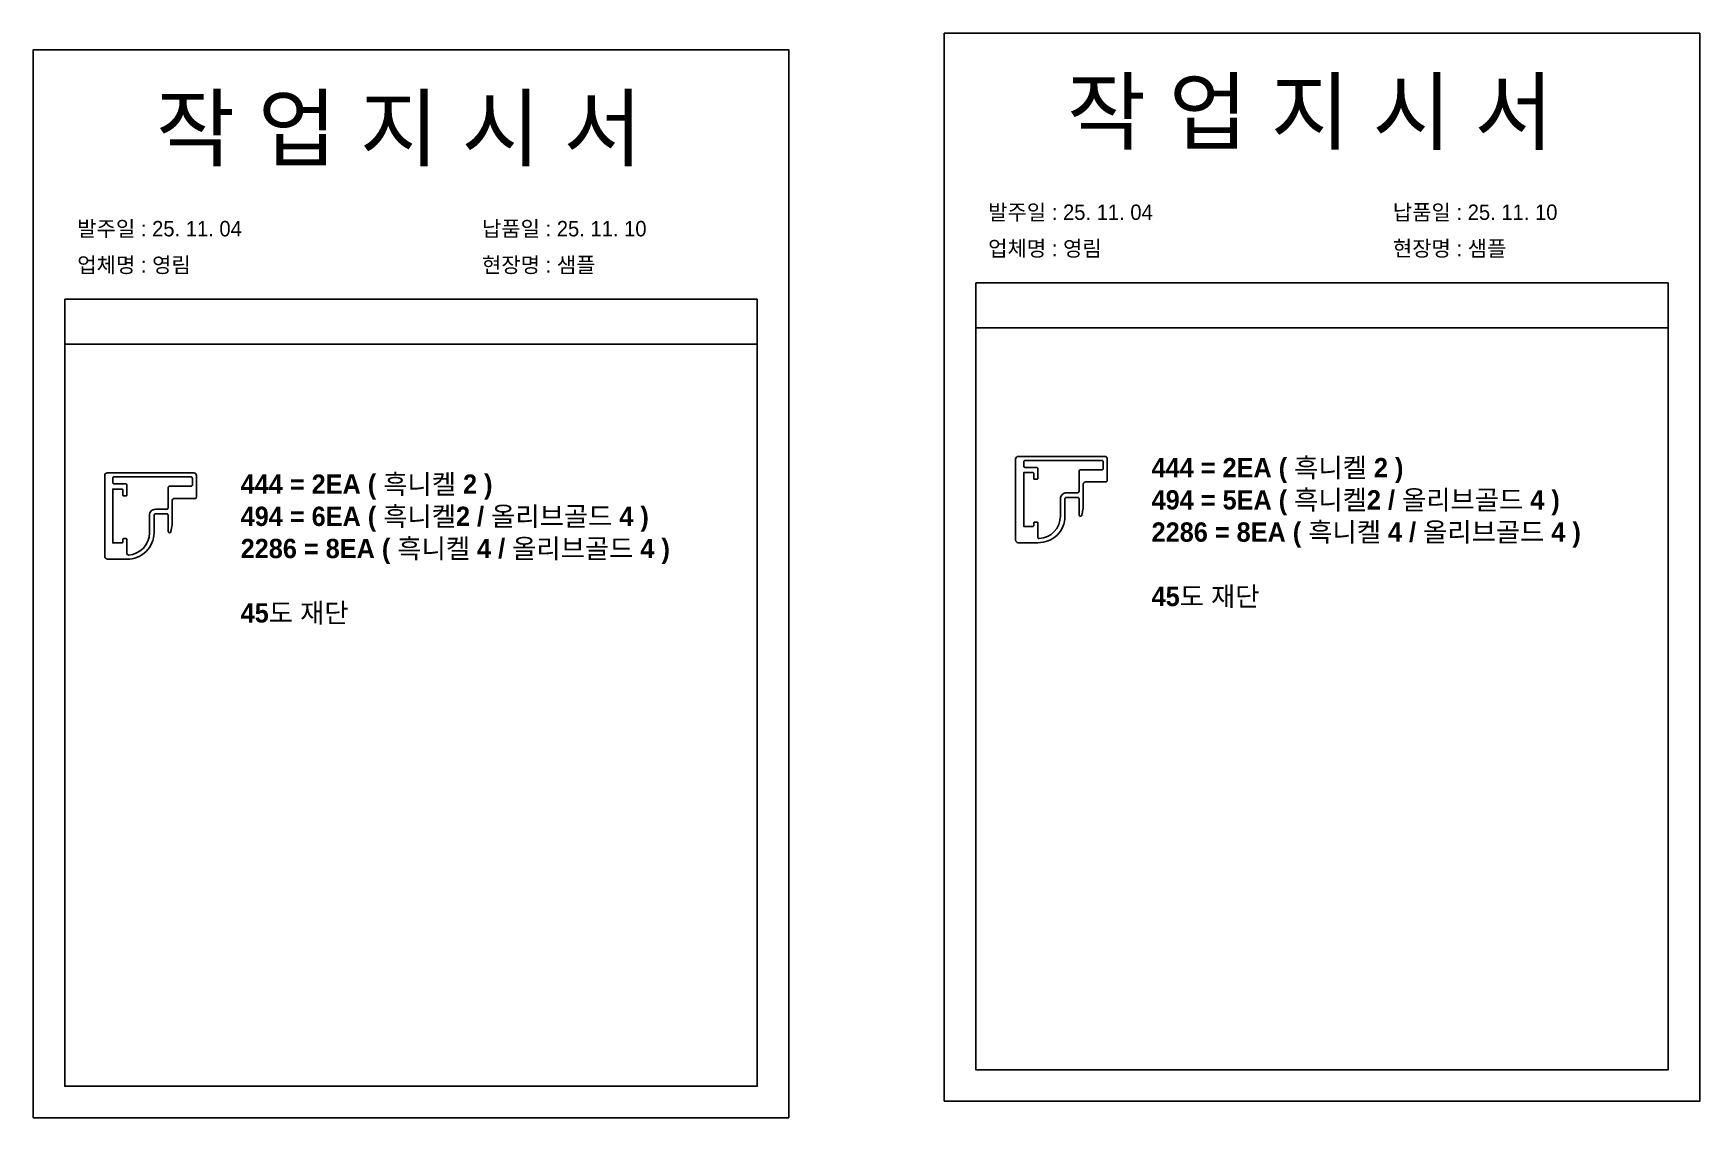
# Model space of a CAD drawing. Header units: millimetres. Extents: x -44117 to 256353, y -2095463 to 65325.
# Drawn here: x 116049 to 119755, y -438742 to -436330 of the extents above; entities that cross this region are included whole.
import ezdxf

# ---------------------------------------------------------------- set-up
doc = ezdxf.new("R2010")
doc.units = ezdxf.units.MM
doc.header["$LTSCALE"] = 10

msp = doc.modelspace()

# ---------------------------------------------------------------- texts
at = {"attachment_point": 1}
for s, width, gutter_width, heights, insert, char_height in [('{\\fGulim|b0|i0|c129|p50;작 업 지 시 서}', 3307.3198183, 12.5, [-155.84554], (118347.66261, -436433.94824), 140), ('{\\fGulim|b0|i0|c129|p50;작 업 지 시 서}', 3307.3198183, 12.5, [-155.84554], (116321.84227, -436470.55945), 140), ('{\\fGulim|b0|i0|c129|p50;발주일 : 25. 11. 04}', 3307.3198183, 12.5, [34.50412], (118172.45325, -436710.66866), 34.3), ('{\\fGulim|b0|i0|c129|p50;납품일 : 25. 11. 10}', 3307.3198183, 12.5, [37.67976], (119072.43123, -436710.66866), 34.3), ('{\\fGulim|b0|i0|c129|p50;발주일 : 25. 11. 04}', 3307.3198183, 12.5, [34.50412], (116146.63291, -436747.27987), 34.3), ('{\\fGulim|b0|i0|c129|p50;납품일 : 25. 11. 10}', 3307.3198183, 12.5, [37.67976], (117046.6109, -436747.27987), 34.3), ('{\\fGulim|b0|i0|c129|p50;업체명 : 영림}', 3307.3198183, 12.5, [36.11279], (118172.45325, -436791.32484), 34.3), ('{\\fGulim|b0|i0|c129|p50;현장명 : 샘플}', 3307.3198183, 12.5, [38.2735], (119072.43123, -436791.32484), 34.3), ('{\\fGulim|b0|i0|c129|p50;업체명 : 영림}', 3307.3198183, 12.5, [36.11279], (116146.63291, -436827.93605), 34.3), ('{\\fGulim|b0|i0|c129|p50;현장명 : 샘플}', 3307.3198183, 12.5, [38.2735], (117046.6109, -436827.93605), 34.3), ('{\\fGulim|b1|i0|c129|p50;444 = 2EA ( 흑니켈 2 )\\P494 = 5EA ( 흑니켈2 / 올리브골드 4 )\\P2286 = 8EA ( 흑니켈 4 / 올리브골드 4 )\\P\\P45도 재단}', 2557.5752439, 10.43787, [1422.79424], (118535.97989, -437274.70879), 42.9622812), ('{\\fGulim|b1|i0|c129|p50;444 = 2EA ( 흑니켈 2 )\\P494 = 6EA ( 흑니켈2 / 올리브골드 4 )\\P2286 = 8EA ( 흑니켈 4 / 올리브골드 4 )\\P\\P45도 재단}', 2557.5752439, 10.43787, [1422.79424], (116510.15956, -437311.32), 42.9622812)]:
    msp.add_mtext_dynamic_manual_height_columns(s, width=width, gutter_width=gutter_width, heights=heights, dxfattribs=dict(at, insert=insert, char_height=char_height))

# ---------------------------------------------------------------- blocks, each defined once
blk = doc.blocks.new('금형최종')
blk.add_line((533.65, -980.39), (530.2, -980.39))
for points in [[(511.65, -993.55), (511.65, -984.89, 0.414214), (510.65, -983.89), (503.15, -983.89, -0.414214), (502.65, -983.39), (502.65, -975.39, -0.414214), (503.65, -974.39), (535.65, -974.39, -0.414214), (536.65, -975.39), (536.65, -1005.39, -0.414214), (535.65, -1006.39), (528.35, -1006.39, -0.418376), (518.35, -996.59), (518.35, -990.09, 0.414214), (517.85, -989.59), (513.65, -989.59, 0.414214), (513.15, -990.09), (513.15, -996.09, -0.414214), (512.65, -996.59), (512.57, -996.59, -0.366629), (512.08, -996.18), (511.66, -993.64, -0.041311), (511.65, -993.55), (511.65, -989.09)], [(513.15, -980.89), (513.15, -979.89, 0.414214), (512.65, -979.39), (511.15, -979.39), (504.65, -979.39, -0.414214), (504.15, -978.89), (504.15, -976.39, -0.414214), (504.65, -975.89), (511.15, -975.89), (513.65, -975.89), (533.15, -975.89, -0.414214), (533.65, -976.39), (533.65, -977.99, -0.414214), (533.15, -978.49), (528.9, -978.49, 0.414214), (528.4, -978.99), (528.4, -982.59, 0.414214), (528.7, -982.89), (529.7, -982.89, 0.414214), (529.95, -982.64), (529.95, -980.64, -0.414214), (530.2, -980.39), (533.65, -980.39), (533.65, -1000.39), (533.65, -1000.39), (530.2, -1000.39, -0.414214), (529.95, -1000.14), (529.95, -999.04, 0.414214), (529.7, -998.79), (528.65, -998.79, 0.414214), (528.4, -999.04), (528.4, -1004.38, -0.431223), (527.87, -1004.88, -0.397406), (520.05, -996.59), (520.05, -990.09, 0.414214), (517.85, -987.89), (513.65, -987.89, -0.414214), (513.15, -987.39), (513.15, -980.89, 0), (513.15, -980.89)]]:
    blk.add_lwpolyline(points, format="xyb")

# ---------------------------------------------------------------- linework, layer by layer
for p, q in [((119684.856, -436884.95545), (118144.856, -436884.95545)), ((117659.03566, -436921.56666), (116119.03566, -436921.56666)), ((119684.856, -436984.95545), (118144.856, -436984.95545)), ((117659.03566, -437021.56666), (116119.03566, -437021.56666))]:
    msp.add_line(p, q)
for points in [[(118074.856, -438705.78573), (119754.856, -438705.78573), (119754.856, -436329.78573), (118074.856, -436329.78573)], [(116049.03566, -438742.39694), (117729.03566, -438742.39694), (117729.03566, -436366.39694), (116049.03566, -436366.39694)]]:
    msp.add_lwpolyline(points, close=True)
for points in [[(118144.856, -436884.95545), (118144.856, -438635.78573), (119684.856, -438635.78573), (119684.856, -436884.95545)], [(116119.03566, -436921.56666), (116119.03566, -438672.39694), (117659.03566, -438672.39694), (117659.03566, -436921.56666)]]:
    msp.add_lwpolyline(points)

# ---------------------------------------------------------------- block references
at = {"xscale": -6, "yscale": 6, "zscale": 6}
for p in [(121453.4346, -431424.70202), (119427.61426, -431461.31323)]:
    msp.add_blockref('금형최종', p, dxfattribs=at)

msp.set_redraw_order([(e.dxf.handle, doc.entitydb.next_handle()) for e in msp.query("TEXT MTEXT ATTDEF DIMENSION ARC_DIMENSION")])  # texts and dimensions are drawn at this point

doc.saveas('drawing.dxf')
